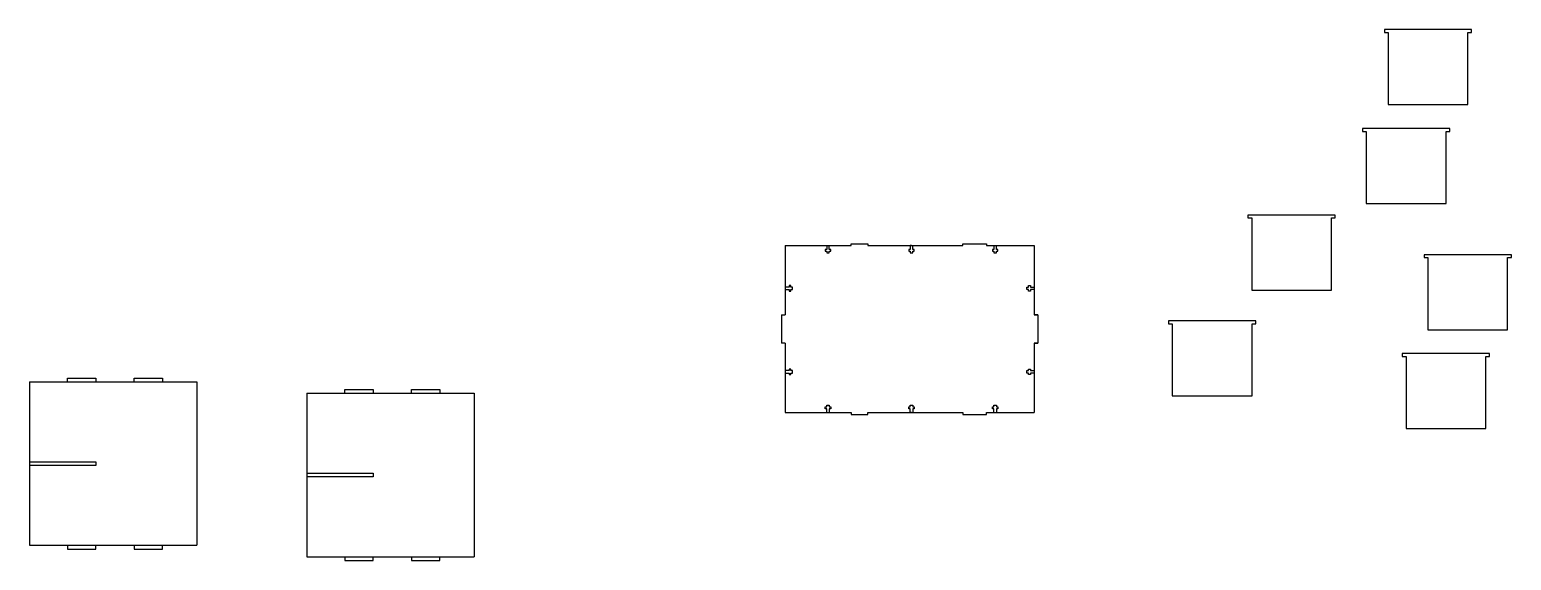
# Model space of a CAD drawing. Header units: inches. Extents: x -22.7 to 30.5, y -5.3 to 43.5.
# Drawn here: x -21.6 to 30.5, y 24.9 to 43.5 of the extents above; entities that cross this region are included whole.
import ezdxf

# ---------------------------------------------------------------- set-up
doc = ezdxf.new("R2010")
doc.units = ezdxf.units.IN
doc.header["$MEASUREMENT"] = 0

msp = doc.modelspace()

# ---------------------------------------------------------------- linework, layer by layer
at = {"color": 7, "linetype": 'Continuous'}
for p, q in [((26.034, 43.521), (26.034, 43.423)), ((29.099, 43.521), (26.034, 43.521)), ((26.034, 43.423), (26.164, 43.423)), ((26.164, 43.423), (26.164, 40.886)), ((28.969, 40.886), (28.969, 43.423)), ((28.969, 43.423), (29.099, 43.423)), ((29.099, 43.423), (29.099, 43.521)), ((26.164, 40.886), (28.969, 40.886)), ((25.269, 40.047), (25.269, 39.949)), ((28.334, 40.047), (25.269, 40.047)), ((25.269, 39.949), (25.399, 39.949)), ((25.399, 39.949), (25.399, 37.412)), ((28.204, 37.412), (28.204, 39.949)), ((28.204, 39.949), (28.334, 39.949)), ((28.334, 39.949), (28.334, 40.047)), ((21.243, 37.003), (21.243, 36.905)), ((24.308, 37.003), (21.243, 37.003)), ((24.308, 36.905), (24.308, 37.003)), ((25.399, 37.412), (28.204, 37.412)), ((21.243, 36.905), (21.373, 36.905)), ((21.373, 36.905), (21.373, 34.368)), ((24.178, 34.368), (24.178, 36.905)), ((24.178, 36.905), (24.308, 36.905)), ((4.99, 35.933), (6.445, 35.933)), ((4.99, 35.933), (7.299, 35.933)), ((4.99, 35.933), (4.99, 33.503)), ((4.99, 35.933), (4.99, 34.478)), ((6.445, 35.933), (6.445, 35.801)), ((6.535, 35.801), (6.535, 35.933)), ((7.299, 35.933), (7.299, 36.003)), ((7.299, 36.003), (7.886, 36.003)), ((7.886, 36.003), (7.886, 35.933)), ((7.886, 35.933), (11.224, 35.933)), ((9.38, 35.933), (9.38, 35.801)), ((9.425, 35.933), (9.38, 35.933)), ((9.47, 35.801), (9.47, 35.933)), ((11.224, 35.933), (11.224, 36.003)), ((11.224, 36.003), (12.06, 36.003)), ((12.06, 36.003), (12.06, 35.933)), ((12.06, 35.933), (12.405, 35.933)), ((12.315, 35.933), (12.315, 35.801)), ((12.405, 35.801), (12.405, 35.933)), ((12.405, 35.933), (13.73, 35.933)), ((13.73, 35.933), (13.73, 34.478)), ((13.73, 35.933), (13.73, 33.503)), ((6.445, 35.801), (6.395, 35.801)), ((6.395, 35.801), (6.395, 35.738)), ((6.395, 35.738), (6.445, 35.738)), ((6.445, 35.738), (6.445, 35.681)), ((6.445, 35.681), (6.535, 35.681)), ((6.585, 35.801), (6.535, 35.801)), ((6.535, 35.681), (6.535, 35.738)), ((6.535, 35.738), (6.585, 35.738)), ((6.585, 35.738), (6.585, 35.801)), ((9.38, 35.801), (9.33, 35.801)), ((9.33, 35.801), (9.33, 35.738)), ((9.33, 35.738), (9.38, 35.738)), ((9.38, 35.738), (9.38, 35.681)), ((9.38, 35.681), (9.47, 35.681)), ((9.52, 35.801), (9.47, 35.801)), ((9.47, 35.681), (9.47, 35.738)), ((9.47, 35.738), (9.52, 35.738)), ((9.52, 35.738), (9.52, 35.801)), ((12.315, 35.801), (12.265, 35.801)), ((12.265, 35.801), (12.265, 35.738)), ((12.265, 35.738), (12.315, 35.738)), ((12.315, 35.738), (12.315, 35.681)), ((12.315, 35.681), (12.405, 35.681)), ((12.455, 35.801), (12.405, 35.801)), ((12.405, 35.681), (12.405, 35.738)), ((12.405, 35.738), (12.455, 35.738)), ((12.455, 35.738), (12.455, 35.801)), ((27.43, 35.616), (27.43, 35.518)), ((30.495, 35.616), (27.43, 35.616)), ((27.43, 35.518), (27.56, 35.518)), ((27.56, 35.518), (27.56, 32.981)), ((30.365, 32.981), (30.365, 35.518)), ((30.365, 35.518), (30.495, 35.518)), ((30.495, 35.518), (30.495, 35.616)), ((5.122, 34.478), (4.99, 34.478)), ((4.99, 34.388), (5.122, 34.388)), ((5.185, 34.528), (5.122, 34.528)), ((5.122, 34.528), (5.122, 34.478)), ((5.122, 34.388), (5.122, 34.338)), ((5.185, 34.478), (5.185, 34.528)), ((5.242, 34.478), (5.185, 34.478)), ((5.185, 34.338), (5.185, 34.388)), ((5.185, 34.388), (5.242, 34.388)), ((5.242, 34.388), (5.242, 34.478)), ((13.478, 34.478), (13.535, 34.478)), ((13.478, 34.388), (13.478, 34.478)), ((13.535, 34.388), (13.478, 34.388)), ((13.535, 34.528), (13.598, 34.528)), ((13.535, 34.478), (13.535, 34.528)), ((13.535, 34.338), (13.535, 34.388)), ((13.598, 34.528), (13.598, 34.478)), ((13.598, 34.478), (13.73, 34.478)), ((13.598, 34.388), (13.598, 34.338)), ((13.73, 34.388), (13.598, 34.388)), ((21.373, 34.368), (24.178, 34.368)), ((5.122, 34.338), (5.185, 34.338)), ((13.598, 34.338), (13.535, 34.338)), ((4.86, 33.503), (4.86, 32.503)), ((4.86, 33.503), (4.99, 33.503)), ((13.86, 33.503), (13.73, 33.503)), ((13.73, 33.503), (13.86, 33.503)), ((13.86, 33.503), (13.86, 32.503)), ((18.452, 33.288), (18.452, 33.19)), ((21.517, 33.288), (18.452, 33.288)), ((18.452, 33.19), (18.582, 33.19)), ((18.582, 33.19), (18.582, 30.653)), ((21.387, 30.653), (21.387, 33.19)), ((21.387, 33.19), (21.517, 33.19)), ((21.517, 33.19), (21.517, 33.288)), ((27.56, 32.981), (30.365, 32.981)), ((4.99, 32.503), (4.86, 32.503)), ((4.99, 32.503), (4.99, 30.073)), ((13.73, 32.503), (13.73, 30.073)), ((13.73, 32.503), (13.86, 32.503)), ((13.86, 32.503), (13.73, 32.503)), ((26.665, 32.141), (26.665, 32.043)), ((29.73, 32.141), (26.665, 32.141)), ((26.665, 32.043), (26.795, 32.043)), ((26.795, 32.043), (26.795, 29.506)), ((29.6, 29.506), (29.6, 32.043)), ((29.6, 32.043), (29.73, 32.043)), ((29.73, 32.043), (29.73, 32.141)), ((-20.225, 31.147), (-20.225, 31.277)), ((-20.225, 31.277), (-19.225, 31.277)), ((-19.225, 31.277), (-19.225, 31.147)), ((-17.885, 31.147), (-17.885, 31.277)), ((-17.885, 31.277), (-16.885, 31.277)), ((-16.885, 31.277), (-16.885, 31.147)), ((5.122, 31.548), (4.99, 31.548)), ((4.99, 31.458), (5.122, 31.458)), ((5.185, 31.598), (5.122, 31.598)), ((5.122, 31.598), (5.122, 31.548)), ((5.122, 31.458), (5.122, 31.408)), ((5.122, 31.408), (5.185, 31.408)), ((5.185, 31.548), (5.185, 31.598)), ((5.242, 31.548), (5.185, 31.548)), ((5.185, 31.408), (5.185, 31.458)), ((5.185, 31.458), (5.242, 31.458)), ((5.242, 31.458), (5.242, 31.548)), ((13.478, 31.548), (13.535, 31.548)), ((13.478, 31.458), (13.478, 31.548)), ((13.535, 31.458), (13.478, 31.458)), ((13.535, 31.598), (13.598, 31.598)), ((13.535, 31.548), (13.535, 31.598)), ((13.535, 31.408), (13.535, 31.458)), ((13.598, 31.408), (13.535, 31.408)), ((13.598, 31.598), (13.598, 31.548)), ((13.598, 31.548), (13.73, 31.548)), ((13.598, 31.458), (13.598, 31.408)), ((13.73, 31.458), (13.598, 31.458)), ((-21.555, 31.147), (-15.685, 31.147)), ((-21.555, 31.147), (-21.555, 25.407)), ((-15.685, 31.147), (-15.685, 25.407)), ((-11.814, 30.748), (-5.944, 30.748)), ((-11.814, 30.748), (-11.814, 25.008)), ((-10.484, 30.748), (-10.484, 30.878)), ((-10.484, 30.878), (-9.484, 30.878)), ((-9.484, 30.878), (-9.484, 30.748)), ((-8.144, 30.748), (-8.144, 30.878)), ((-8.144, 30.878), (-7.144, 30.878)), ((-7.144, 30.878), (-7.144, 30.748)), ((-5.944, 30.748), (-5.944, 25.008)), ((6.395, 30.268), (6.445, 30.268)), ((6.395, 30.205), (6.395, 30.268)), ((6.445, 30.205), (6.395, 30.205)), ((6.445, 30.325), (6.535, 30.325)), ((6.445, 30.268), (6.445, 30.325)), ((6.445, 30.073), (6.445, 30.205)), ((6.535, 30.325), (6.535, 30.268)), ((6.535, 30.268), (6.585, 30.268)), ((6.535, 30.205), (6.535, 30.073)), ((6.585, 30.205), (6.535, 30.205)), ((6.585, 30.268), (6.585, 30.205)), ((9.33, 30.268), (9.38, 30.268)), ((9.33, 30.205), (9.33, 30.268)), ((9.38, 30.205), (9.33, 30.205)), ((9.38, 30.325), (9.47, 30.325)), ((9.38, 30.268), (9.38, 30.325)), ((9.38, 30.073), (9.38, 30.205)), ((9.47, 30.325), (9.47, 30.268)), ((9.47, 30.268), (9.52, 30.268)), ((9.47, 30.205), (9.47, 30.073)), ((9.52, 30.205), (9.47, 30.205)), ((9.52, 30.268), (9.52, 30.205)), ((12.265, 30.268), (12.315, 30.268)), ((12.265, 30.205), (12.265, 30.268)), ((12.315, 30.205), (12.265, 30.205)), ((12.315, 30.325), (12.405, 30.325)), ((12.315, 30.268), (12.315, 30.325)), ((12.315, 30.073), (12.315, 30.205)), ((12.405, 30.325), (12.405, 30.268)), ((12.405, 30.268), (12.455, 30.268)), ((12.405, 30.205), (12.405, 30.073)), ((12.455, 30.205), (12.405, 30.205)), ((12.455, 30.268), (12.455, 30.205)), ((18.582, 30.653), (21.387, 30.653)), ((4.99, 30.073), (7.299, 30.073)), ((4.99, 30.073), (6.445, 30.073)), ((7.299, 30.073), (7.299, 30.003)), ((7.299, 30.003), (7.886, 30.003)), ((7.886, 30.073), (11.224, 30.073)), ((7.886, 30.003), (7.886, 30.073)), ((9.425, 30.073), (9.38, 30.073)), ((11.224, 30.073), (11.224, 30.003)), ((11.224, 30.003), (12.06, 30.003)), ((12.06, 30.003), (12.06, 30.073)), ((12.06, 30.073), (12.405, 30.073)), ((12.405, 30.073), (13.73, 30.073)), ((26.795, 29.506), (29.6, 29.506)), ((-21.555, 28.343), (-19.225, 28.343)), ((-19.225, 28.211), (-21.555, 28.211)), ((-19.225, 28.343), (-19.225, 28.211)), ((-11.814, 27.944), (-9.484, 27.944)), ((-9.484, 27.812), (-11.814, 27.812)), ((-9.484, 27.944), (-9.484, 27.812)), ((-21.555, 25.407), (-15.685, 25.407)), ((-20.225, 25.407), (-20.225, 25.277)), ((-20.225, 25.277), (-19.225, 25.277)), ((-19.225, 25.277), (-19.225, 25.407)), ((-17.885, 25.407), (-17.885, 25.277)), ((-17.885, 25.277), (-16.885, 25.277)), ((-16.885, 25.277), (-16.885, 25.407)), ((-11.814, 25.008), (-5.944, 25.008)), ((-10.484, 25.008), (-10.484, 24.878)), ((-9.484, 24.878), (-9.484, 25.008)), ((-8.144, 25.008), (-8.144, 24.878)), ((-7.144, 24.878), (-7.144, 25.008)), ((-10.484, 24.878), (-9.484, 24.878)), ((-8.144, 24.878), (-7.144, 24.878))]:
    msp.add_line(p, q, dxfattribs=at)

doc.saveas('drawing.dxf')
